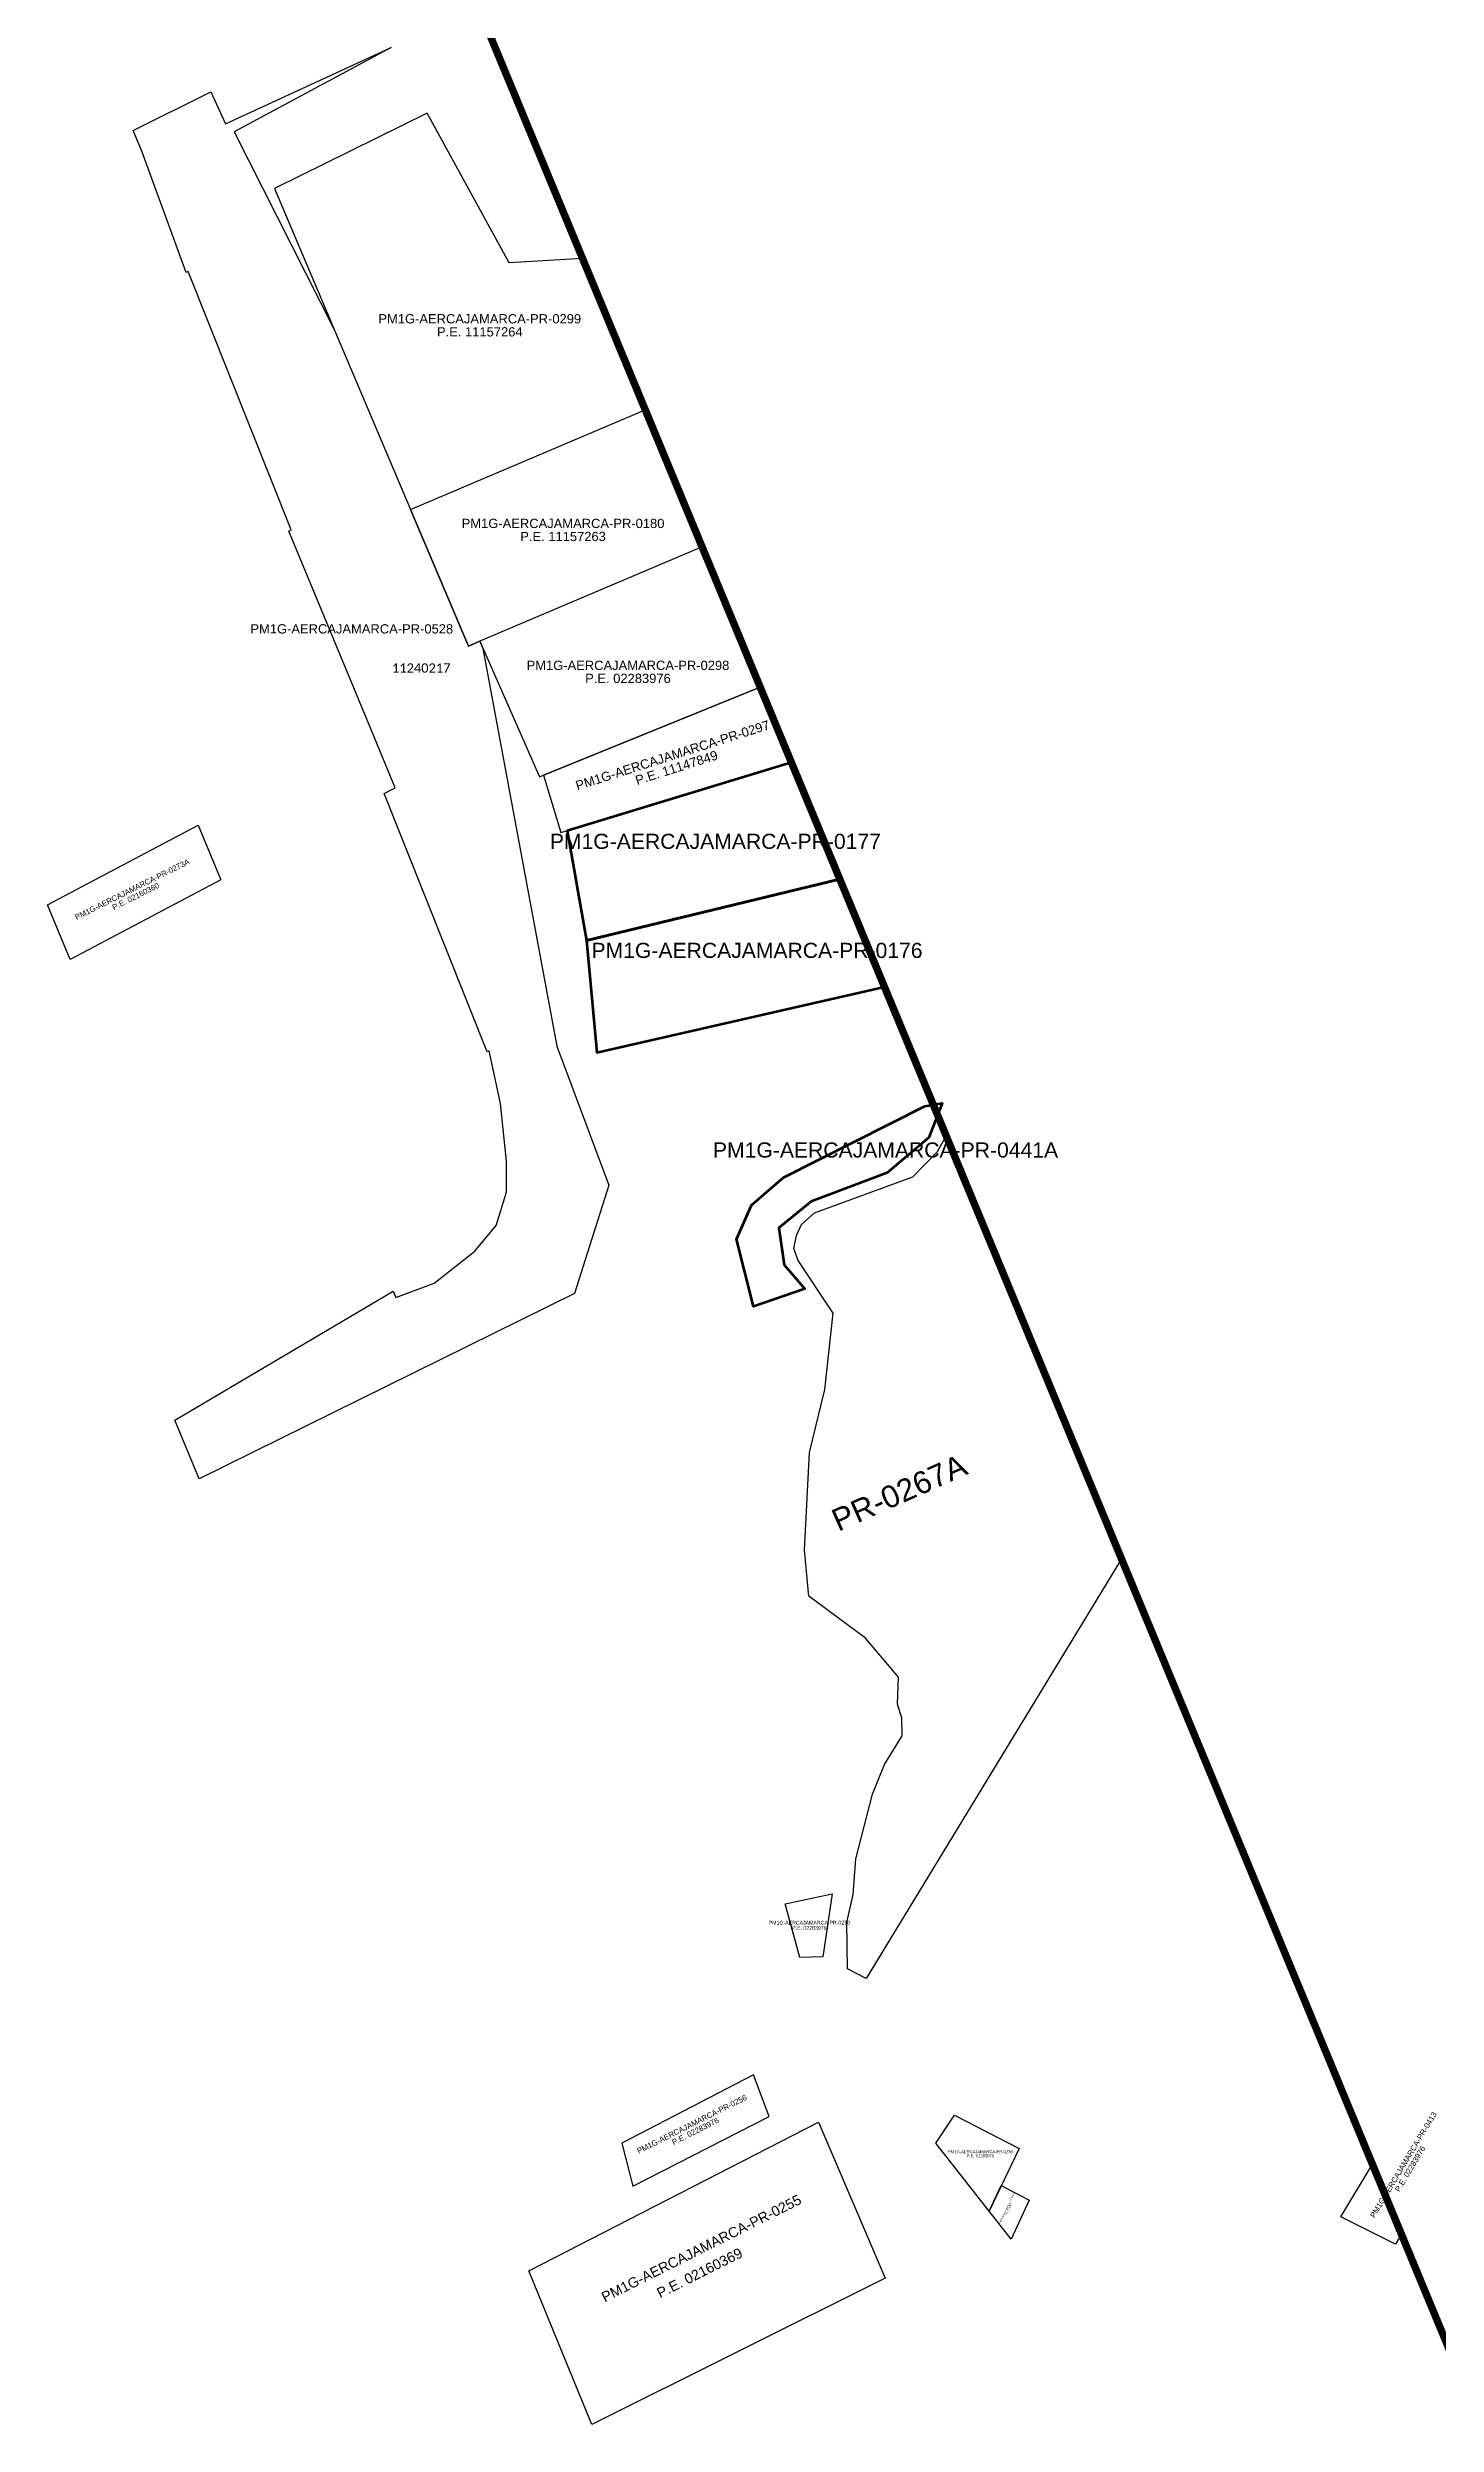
# Model space of a CAD drawing. Header units: inches. Extents: x 339 to 778268, y 30 to 9211417.
# Drawn here: x 777605.4 to 777792.8, y 9209375.4 to 9209695.9 of the extents above; entities that cross this region are included whole.
import ezdxf
from ezdxf.enums import TextEntityAlignment as Align

# ---------------------------------------------------------------- set-up
doc = ezdxf.new("R2010")
doc.units = ezdxf.units.IN
doc.header["$MEASUREMENT"] = 0
doc.linetypes.add('DASHED2', pattern=[0.375, 0.25, -0.125])
for name, color, linetype in [('AFECTACION', 3, 'Continuous'), ('AREA A INDEPENDIZAR', 3, 'Continuous'), ('Codigo predio', 7, 'Continuous'), ('MEMBRETE', 7, 'Continuous'), ('Partida', 7, 'Continuous'), ('PMD en Modificacion', 36, 'Continuous'), ('POLIGONOS', 3, 'Continuous'), ('POR ADQUIRIR', 7, 'Continuous'), ('TXT', 7, 'Continuous')]:
    doc.layers.add(name, color=color, linetype=linetype)
doc.styles.add('ARIAL', font='arial.ttf', dxfattribs={"height": 0.7})
doc.styles.add('Legend', font='calibri.ttf')
doc.styles.add('SANSSERIF', font='arial.ttf')

msp = doc.modelspace()

# ---------------------------------------------------------------- texts
at = {"layer": 'Codigo predio', "color": 1, "lineweight": 15, "style": 'ARIAL'}
for s, height, p in [('PM1G-AERCAJAMARCA-PR-0299', 1.25, (777663.7, 9209658.72)), ('PM1G-AERCAJAMARCA-PR-0180', 1.25, (777674.94, 9209631.12)), ('PM1G-AERCAJAMARCA-PR-0528', 1.25, (777646.43, 9209616.9)), ('PM1G-AERCAJAMARCA-PR-0298', 1.25, (777683.7, 9209611.98)), ('PM1G-AERCAJAMARCA-PR-0270', 0.5, (777708.18, 9209442.78)), ('PM1G-AERCAJAMARCA-PR-0238', 0.4, (777731.26, 9209411.94))]:
    msp.add_text(s, height=height, dxfattribs=at).set_placement(p, align=Align.CENTER)
for s, height, rotation, p in [('PM1G-AERCAJAMARCA-PR-0297', 1.25, 17.6617, (777689.91, 9209599.89)), ('PM1G-AERCAJAMARCA-PR-0273A', 0.75, 26.4779, (777616.97, 9209582.06)), ('PM1G-AERCAJAMARCA-PR-0256', 0.75, 26.6423, (777692.5, 9209415.53)), ('PM1G-AERCAJAMARCA-PR-0413', 0.75, 59.0774, (777788.67, 9209410.18)), ('PM1G-AERCAJAMARCA-PR-0237A', 0.2, 64.7528, (777734.93, 9209404.5))]:
    msp.add_text(s, height=height, rotation=rotation, dxfattribs=at).set_placement(p, align=Align.CENTER)
at = {"layer": 'MEMBRETE', "char_height": 2.0411, "width": 71.0413, "attachment_point": 2, "style": 'SANSSERIF'}
for s, insert in [('{\\fSansSerif|b0|i0|c2|p2;\\C7;PM1G-AERCAJAMARCA-PR-0177}', (777695.5, 9209589.89)), ('{\\fSansSerif|b0|i0|c2|p2;\\C7;PM1G-AERCAJAMARCA-PR-0176}', (777701.12, 9209575.18)), ('{\\fSansSerif|b0|i0|c2|p2;\\C7;PM1G-AERCAJAMARCA-PR-0441A}', (777718.46, 9209548.26))]:
    msp.add_mtext(s, dxfattribs=dict(at, insert=insert))
at = {"layer": 'Partida', "color": 1, "lineweight": 15, "style": 'ARIAL'}
for s, height, p in [('P.E. 11157264', 1.25, (777663.7, 9209656.96)), ('P.E. 11157263', 1.25, (777674.94, 9209629.36)), ('P.E. 02283976', 1.25, (777683.7, 9209610.22)), ('P.E. 02283976', 0.5, (777708.18, 9209442.08)), ('P.E. 02283976', 0.4, (777731.26, 9209411.38))]:
    msp.add_text(s, height=height, dxfattribs=at).set_placement(p, align=Align.CENTER)
for s, height, rotation, p in [('P.E. 11147849', 1.25, 17.6617, (777690.44, 9209598.21)), ('P.E. 02160360', 0.75, 26.4779, (777617.44, 9209581.12)), ('P.E. 02283976', 0.75, 26.6423, (777692.97, 9209414.58)), ('P.E. 02283976', 0.75, 59.0774, (777789.58, 9209409.64)), ('PM1G-AERCAJAMARCA-PR-0255', 1.3644, 26.6423, (777693.91, 9209398.51)), ('P.E. 02283976', 0.2, 64.7528, (777735.18, 9209404.38)), ('P.E. 02160369 ', 1.3644, 26.6423, (777693.91, 9209395.31))]:
    msp.add_text(s, height=height, rotation=rotation, dxfattribs=at).set_placement(p, align=Align.CENTER)
at = {"layer": 'POR ADQUIRIR', "color": 1, "style": 'ARIAL'}
msp.add_text('PR-0267A', height=3, rotation=23.9529, dxfattribs=at).set_placement((777720.91, 9209499.67), align=Align.CENTER)
at = {"layer": 'TXT', "insert": (777651.85, 9209612.87), "char_height": 1.25, "width": 8.1123, "attachment_point": 1, "style": 'Legend'}
msp.add_mtext('11240217', dxfattribs=at)

# ---------------------------------------------------------------- linework, layer by layer
at = {"color": 2}
msp.add_lwpolyline([(777616.92, 9209684.72), (777627.42, 9209689.96), (777629.39, 9209685.64), (777651.73, 9209695.93), (777630.56, 9209684.56), (777644.08, 9209657.81), (777654.34, 9209633.61), (777654.36, 9209633.62), (777662.18, 9209615.21), (777663.7, 9209615.85), (777664.13, 9209614.88), (777674.12, 9209561.23), (777681.14, 9209542.48), (777676.49, 9209527.89), (777625.82, 9209502.91), (777622.55, 9209510.82), (777652, 9209528.21), (777652.38, 9209527.35), (777657.53, 9209529.3), (777663.05, 9209533.6), (777665.92, 9209537.07), (777667.32, 9209541.55), (777667.3, 9209545.75), (777666.48, 9209553.51), (777664.96, 9209560.63), (777664.69, 9209560.49), (777650.8, 9209595.32), (777652.28, 9209596.1), (777649.21, 9209603.49), (777637.93, 9209630.71), (777638.25, 9209630.88), (777624.37, 9209665.72), (777624.08, 9209665.57), (777618.11, 9209681.96)], close=True, dxfattribs=at)
at = {"layer": 'AFECTACION', "color": 5, "lineweight": 80}
for points in [[(777675.49, 9209590.3), (777678.11, 9209575.48), (777712.28, 9209583.77), (777705.77, 9209599.48)], [(777678.11, 9209575.48), (777679.52, 9209560.38), (777718.31, 9209569.24), (777712.28, 9209583.77)], [(777723.75, 9209553.13), (777726.09, 9209553.56), (777724.3, 9209548.93), (777718.69, 9209544.14), (777708.42, 9209540.31), (777704.08, 9209536.75), (777704.77, 9209531.77), (777707.59, 9209528.53), (777700.63, 9209526.12), (777698.34, 9209535.21), (777700.35, 9209539.82), (777704.71, 9209543.51)]]:
    msp.add_lwpolyline(points, close=True, dxfattribs=at)
at = {"layer": 'AREA A INDEPENDIZAR', "color": 3}
msp.add_lwpolyline([(777635.98, 9209676.9), (777644.08, 9209657.81), (777654.34, 9209633.61), (777654.36, 9209633.62), (777686.04, 9209647.06), (777677.57, 9209667.47), (777667.69, 9209666.91), (777656.61, 9209687.06)], close=True, dxfattribs=at)
msp.add_lwpolyline([(777686.04, 9209647.06), (777693.7, 9209628.59), (777663.7, 9209615.85), (777662.18, 9209615.21), (777654.36, 9209633.62), (777686.04, 9209647.06)], dxfattribs=at)
at = {"layer": 'PMD en Modificacion', "color": 6, "linetype": 'DASHED2', "ltscale": 0.3, "const_width": 1}
msp.add_lwpolyline([(778267.48, 9208245.02), (778266.89, 9208240.35), (778244.84, 9208220.61), (778226.82, 9208208.5), (778168.86, 9208179.33), (778098.65, 9208138.96), (778062.46, 9208120.98), (778033.4, 9208103.2), (777973.04, 9208076.83), (777933.13, 9208057.32), (777487.42, 9209132.64), (777483, 9209136.44), (777483.92, 9209141.08), (777338.18, 9209492.7), (777352.13, 9209487.64), (777337.6, 9209522.69), (777272.3, 9209541.02), (777219.78, 9209575.58), (777184.72, 9209624.98), (777185.41, 9209634.83), (777165.97, 9209655.28), (777152.13, 9209675.54), (777121.98, 9209700.13), (777109.06, 9209706.83), (777098.45, 9209710.02), (777087.2, 9209709.59), (777069.92, 9209706.97), (777021.25, 9209698.65), (777002.45, 9209697.67), (776969.48, 9209711.08), (776951.67, 9209711.12), (776972.05, 9209660.24), (777045.95, 9209509.01), (777125.12, 9209439.43), (777111.12, 9209433.12), (777101.12, 9209428.61), (777024.37, 9209496.24), (776949.19, 9209650.09), (776881.2, 9209819.81), (776766.81, 9209998.68), (776699.19, 9210083.71), (776554.8, 9210316.17), (776615.3, 9210355.8), (776592.29, 9210411.32), (776699.89, 9210451.22), (776729.48, 9210474.13), (776748.68, 9210473.03), (776749.76, 9210471.07), (776754.15, 9210472.66), (776855.94, 9210537.89), (776782.49, 9210658.75), (776745.24, 9210716.56), (776757.24, 9210725.63), (776765.09, 9210731.55), (776760.29, 9210737.7), (776728.66, 9210778.27), (776750.47, 9210794.3), (776756.37, 9210792.28), (776551.73, 9211285.79), (776860.41, 9211413.75), (776938.49, 9211416.4), (776952.29, 9211416.36), (778267.48, 9208245.02)], close=True, dxfattribs=at)
at = {"layer": 'POLIGONOS', "color": 3}
for points in [[(777663.69, 9209615.88), (777671.78, 9209597.58), (777701.54, 9209609.67), (777693.7, 9209628.59)], [(777672.3, 9209597.8), (777674.65, 9209590.05), (777705.77, 9209599.48), (777701.54, 9209609.67)], [(777704.91, 9209445.57), (777711.26, 9209446.94), (777710.02, 9209438.43), (777706.9, 9209438.34)], [(777684.38, 9209407.5), (777702.74, 9209416.87), (777700.63, 9209422.49), (777682.86, 9209413.31)], [(777670.33, 9209396.06), (777709.42, 9209416.14), (777718.39, 9209395.08), (777678.82, 9209375.35)]]:
    msp.add_lwpolyline(points, close=True, dxfattribs=at)
at = {"layer": 'POLIGONOS', "color": 3, "ltscale": 0.5}
for points in [[(777625.7, 9209591.06), (777628.76, 9209583.67), (777608.43, 9209572.91), (777605.37, 9209580.31)], [(777784.16, 9209410.46), (777788.07, 9209401.03), (777787.26, 9209399.68), (777779.92, 9209403.36)], [(777734.07, 9209407.56), (777737.86, 9209405.61), (777735.4, 9209400.33), (777732.43, 9209404.12)]]:
    msp.add_lwpolyline(points, close=True, dxfattribs=at)
at = {"layer": 'POLIGONOS'}
msp.add_lwpolyline([(777708.89, 9209538.78), (777722.14, 9209543.63), (777725.45, 9209547.04), (777726.66, 9209549.11), (777750.29, 9209492.12), (777715.86, 9209435.51), (777713.33, 9209436.79), (777713.23, 9209443.05), (777714.1, 9209446.83), (777714.44, 9209451.63), (777716.7, 9209460.35), (777718.34, 9209464.36), (777720.7, 9209468.22), (777720.68, 9209470.59), (777720.09, 9209472.48), (777720.23, 9209476.15), (777715.76, 9209481.4), (777708.12, 9209487.07), (777707.53, 9209493.27), (777708.2, 9209506.42), (777710.26, 9209514.94), (777711.39, 9209525.24), (777706.67, 9209532.34), (777706.08, 9209533.94), (777706.44, 9209535.71), (777707.13, 9209537.17)], close=True, dxfattribs=at)
at = {"layer": 'POLIGONOS', "ltscale": 0.5}
msp.add_lwpolyline([(777725.25, 9209413.3), (777727.75, 9209417.07), (777736.48, 9209412.59), (777732.43, 9209404.12)], close=True, dxfattribs=at)

msp.set_redraw_order([(e.dxf.handle, doc.entitydb.next_handle()) for e in msp.query("TEXT MTEXT ATTDEF DIMENSION ARC_DIMENSION")])  # texts and dimensions are drawn at this point

doc.saveas('drawing.dxf')
